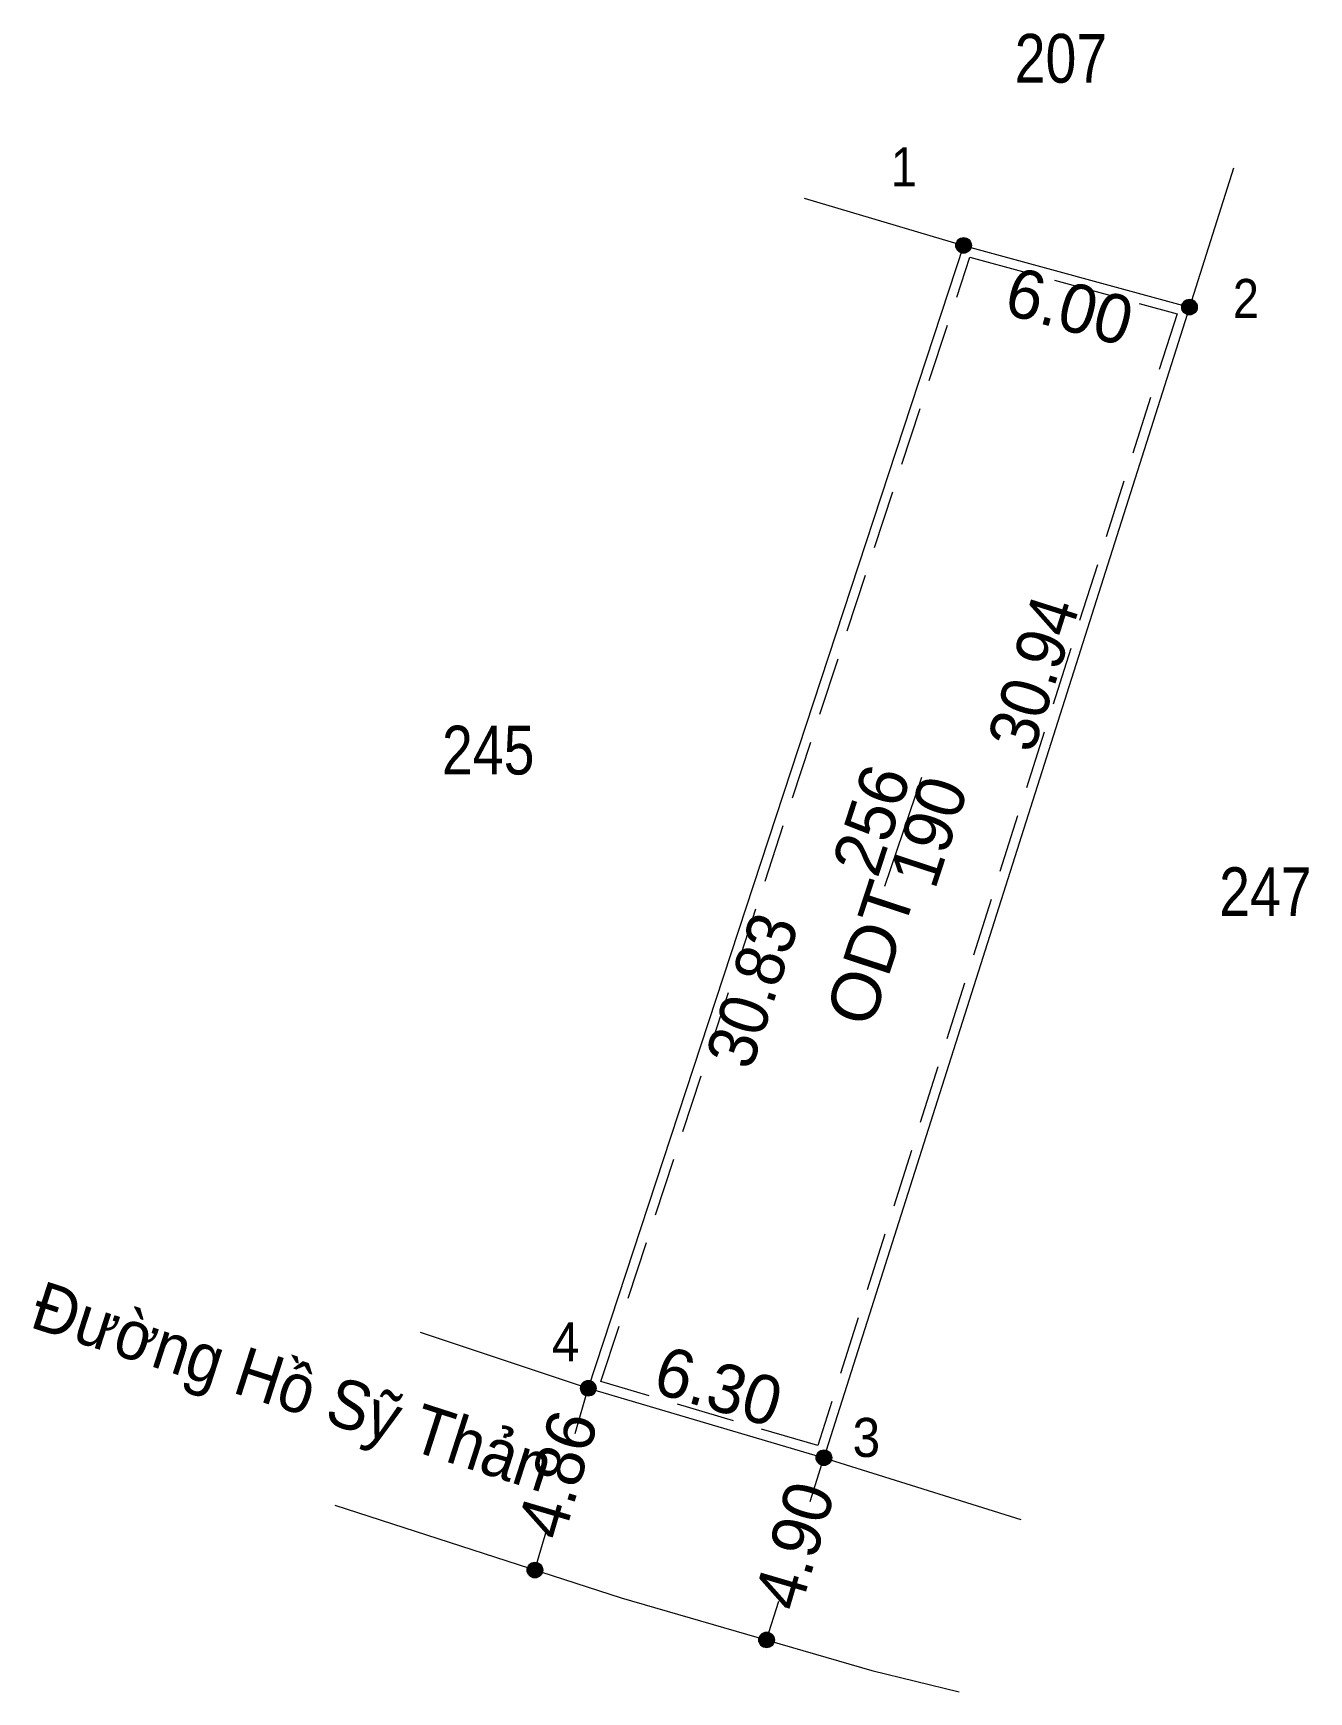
# Model space of a CAD drawing. Header units: metres. Extents: x 552223 to 552629, y 1839349 to 1839636.
# Drawn here: x 552381.83 to 552414.53, y 1839557.48 to 1839599.99 of the extents above; entities that cross this region are included whole.
import ezdxf
from ezdxf.enums import TextEntityAlignment as Align

# ---------------------------------------------------------------- set-up
doc = ezdxf.new("R2010")
doc.units = ezdxf.units.M
doc.header["$LTSCALE"] = 0.5
doc.linetypes.add('MEDIUM_DASHED', pattern=[4.5, 3, -1.5])
for name, color, linetype, lineweight in [('1', 7, 'MEDIUM_DASHED', 13), ('10', 7, 'Continuous', 13), ('23', 7, 'Continuous', 13), ('63', 7, 'Continuous', 13)]:
    doc.layers.add(name, color=color, linetype=linetype, lineweight=lineweight)

msp = doc.modelspace()

# ---------------------------------------------------------------- texts
at = {"layer": '63'}
for s, height, width, p in [('207', 1.25, 0.85, (552409.36, 1839598.72)), (' 1', 1, 0.9, (552404.48, 1839596.06)), (' 2', 1, 0.9, (552413.25, 1839592.69)), ('245', 1.25, 0.85, (552394.68, 1839580.99)), ('247', 1.25, 0.85, (552414.6, 1839577.36)), (' 4', 1, 0.95, (552395.83, 1839565.95)), (' 3', 1, 0.95, (552403.54, 1839563.5))]:
    msp.add_text(s, height=height, dxfattribs=dict(at, width=width)).set_placement(p, align=Align.RIGHT)
for s, rotation, p in [('6.00', 344.737, (552408.2305, 1839592.3851)), ('256', 71.818, (552403.9068, 1839579.63)), ('190', 71.818, (552405.3785, 1839579.335)), ('6.30', 343.58, (552399.2233, 1839564.7111)), ('4.86', 73.617, (552395.8665, 1839562.8787)), ('4.90', 73.617, (552401.938, 1839561.0537))]:
    msp.add_text(s, height=1.25, rotation=rotation, dxfattribs=at).set_placement(p, align=Align.CENTER)
for s, rotation, width, p in [('30.94', 72.373, 0.95, (552408.0587, 1839583.3957)), ('ODT', 71.818, 1.05, (552403.8897, 1839576.215)), ('30.83', 71.818, 0.95, (552400.8491, 1839575.265)), ('Đường Hồ Sỹ Thản', 342.105, 0.95, (552388.293, 1839564.7104))]:
    msp.add_text(s, height=1.25, rotation=rotation, dxfattribs=dict(at, width=width)).set_placement(p, align=Align.CENTER)

# ---------------------------------------------------------------- hatches: boundary and pattern name
at = {"layer": '63'}
for points in [[(552405.88, 1839594.55, 1), (552405.48, 1839594.55, 1)], [(552411.67, 1839592.97, 1), (552411.27, 1839592.97, 1)], [(552396.26, 1839565.26, 1), (552395.86, 1839565.26, 1)], [(552402.3, 1839563.48, 1), (552401.9, 1839563.48, 1)], [(552394.89, 1839560.6, 1), (552394.49, 1839560.6, 1)], [(552400.83, 1839558.81, 1), (552400.43, 1839558.81, 1)]]:
    msp.add_hatch(color=256, dxfattribs=at).paths.add_polyline_path(points)

# ---------------------------------------------------------------- linework, layer by layer
at = {"layer": '1'}
msp.add_lwpolyline([(552405.84, 1839594.25), (552411.15, 1839592.8), (552401.94, 1839563.79), (552396.38, 1839565.43)], close=True, dxfattribs=at)
at = {"layer": '10'}
for p, q in [((552412.6, 1839596.53), (552411.47, 1839592.97)), ((552401.59, 1839595.76), (552405.68, 1839594.55)), ((552405.68, 1839594.55), (552396.06, 1839565.26)), ((552405.68, 1839594.55), (552411.47, 1839592.97)), ((552411.47, 1839592.97), (552402.1, 1839563.48))]:
    msp.add_line(p, q, dxfattribs=at)
at = {"layer": '23'}
for p, q in [((552391.75, 1839566.7), (552396.06, 1839565.26)), ((552396.06, 1839565.26), (552402.1, 1839563.48)), ((552402.1, 1839563.48), (552407.15, 1839561.9)), ((552389.56, 1839562.26), (552396.9, 1839559.89))]:
    msp.add_line(p, q, dxfattribs=at)
msp.add_lwpolyline([(552396.9, 1839559.89), (552403.33, 1839558.03), (552405.57, 1839557.48)], dxfattribs=at)
at = {"layer": '63'}
for p, q in [((552404.6, 1839580.91), (552403.65, 1839578.12)), ((552395.72, 1839564.1), (552396.06, 1839565.26)), ((552401.75, 1839562.36), (552402.1, 1839563.48)), ((552394.69, 1839560.6), (552395, 1839561.64)), ((552400.63, 1839558.81), (552400.94, 1839559.8))]:
    msp.add_line(p, q, dxfattribs=at)
for centre in [(552405.68, 1839594.55), (552411.47, 1839592.97), (552396.06, 1839565.26), (552402.1, 1839563.48), (552394.69, 1839560.6), (552400.63, 1839558.81)]:
    msp.add_circle(centre, 0.2, dxfattribs=at)

msp.set_redraw_order([(e.dxf.handle, doc.entitydb.next_handle()) for e in msp.query("TEXT MTEXT ATTDEF DIMENSION ARC_DIMENSION")])  # texts and dimensions are drawn at this point

doc.saveas('drawing.dxf')
